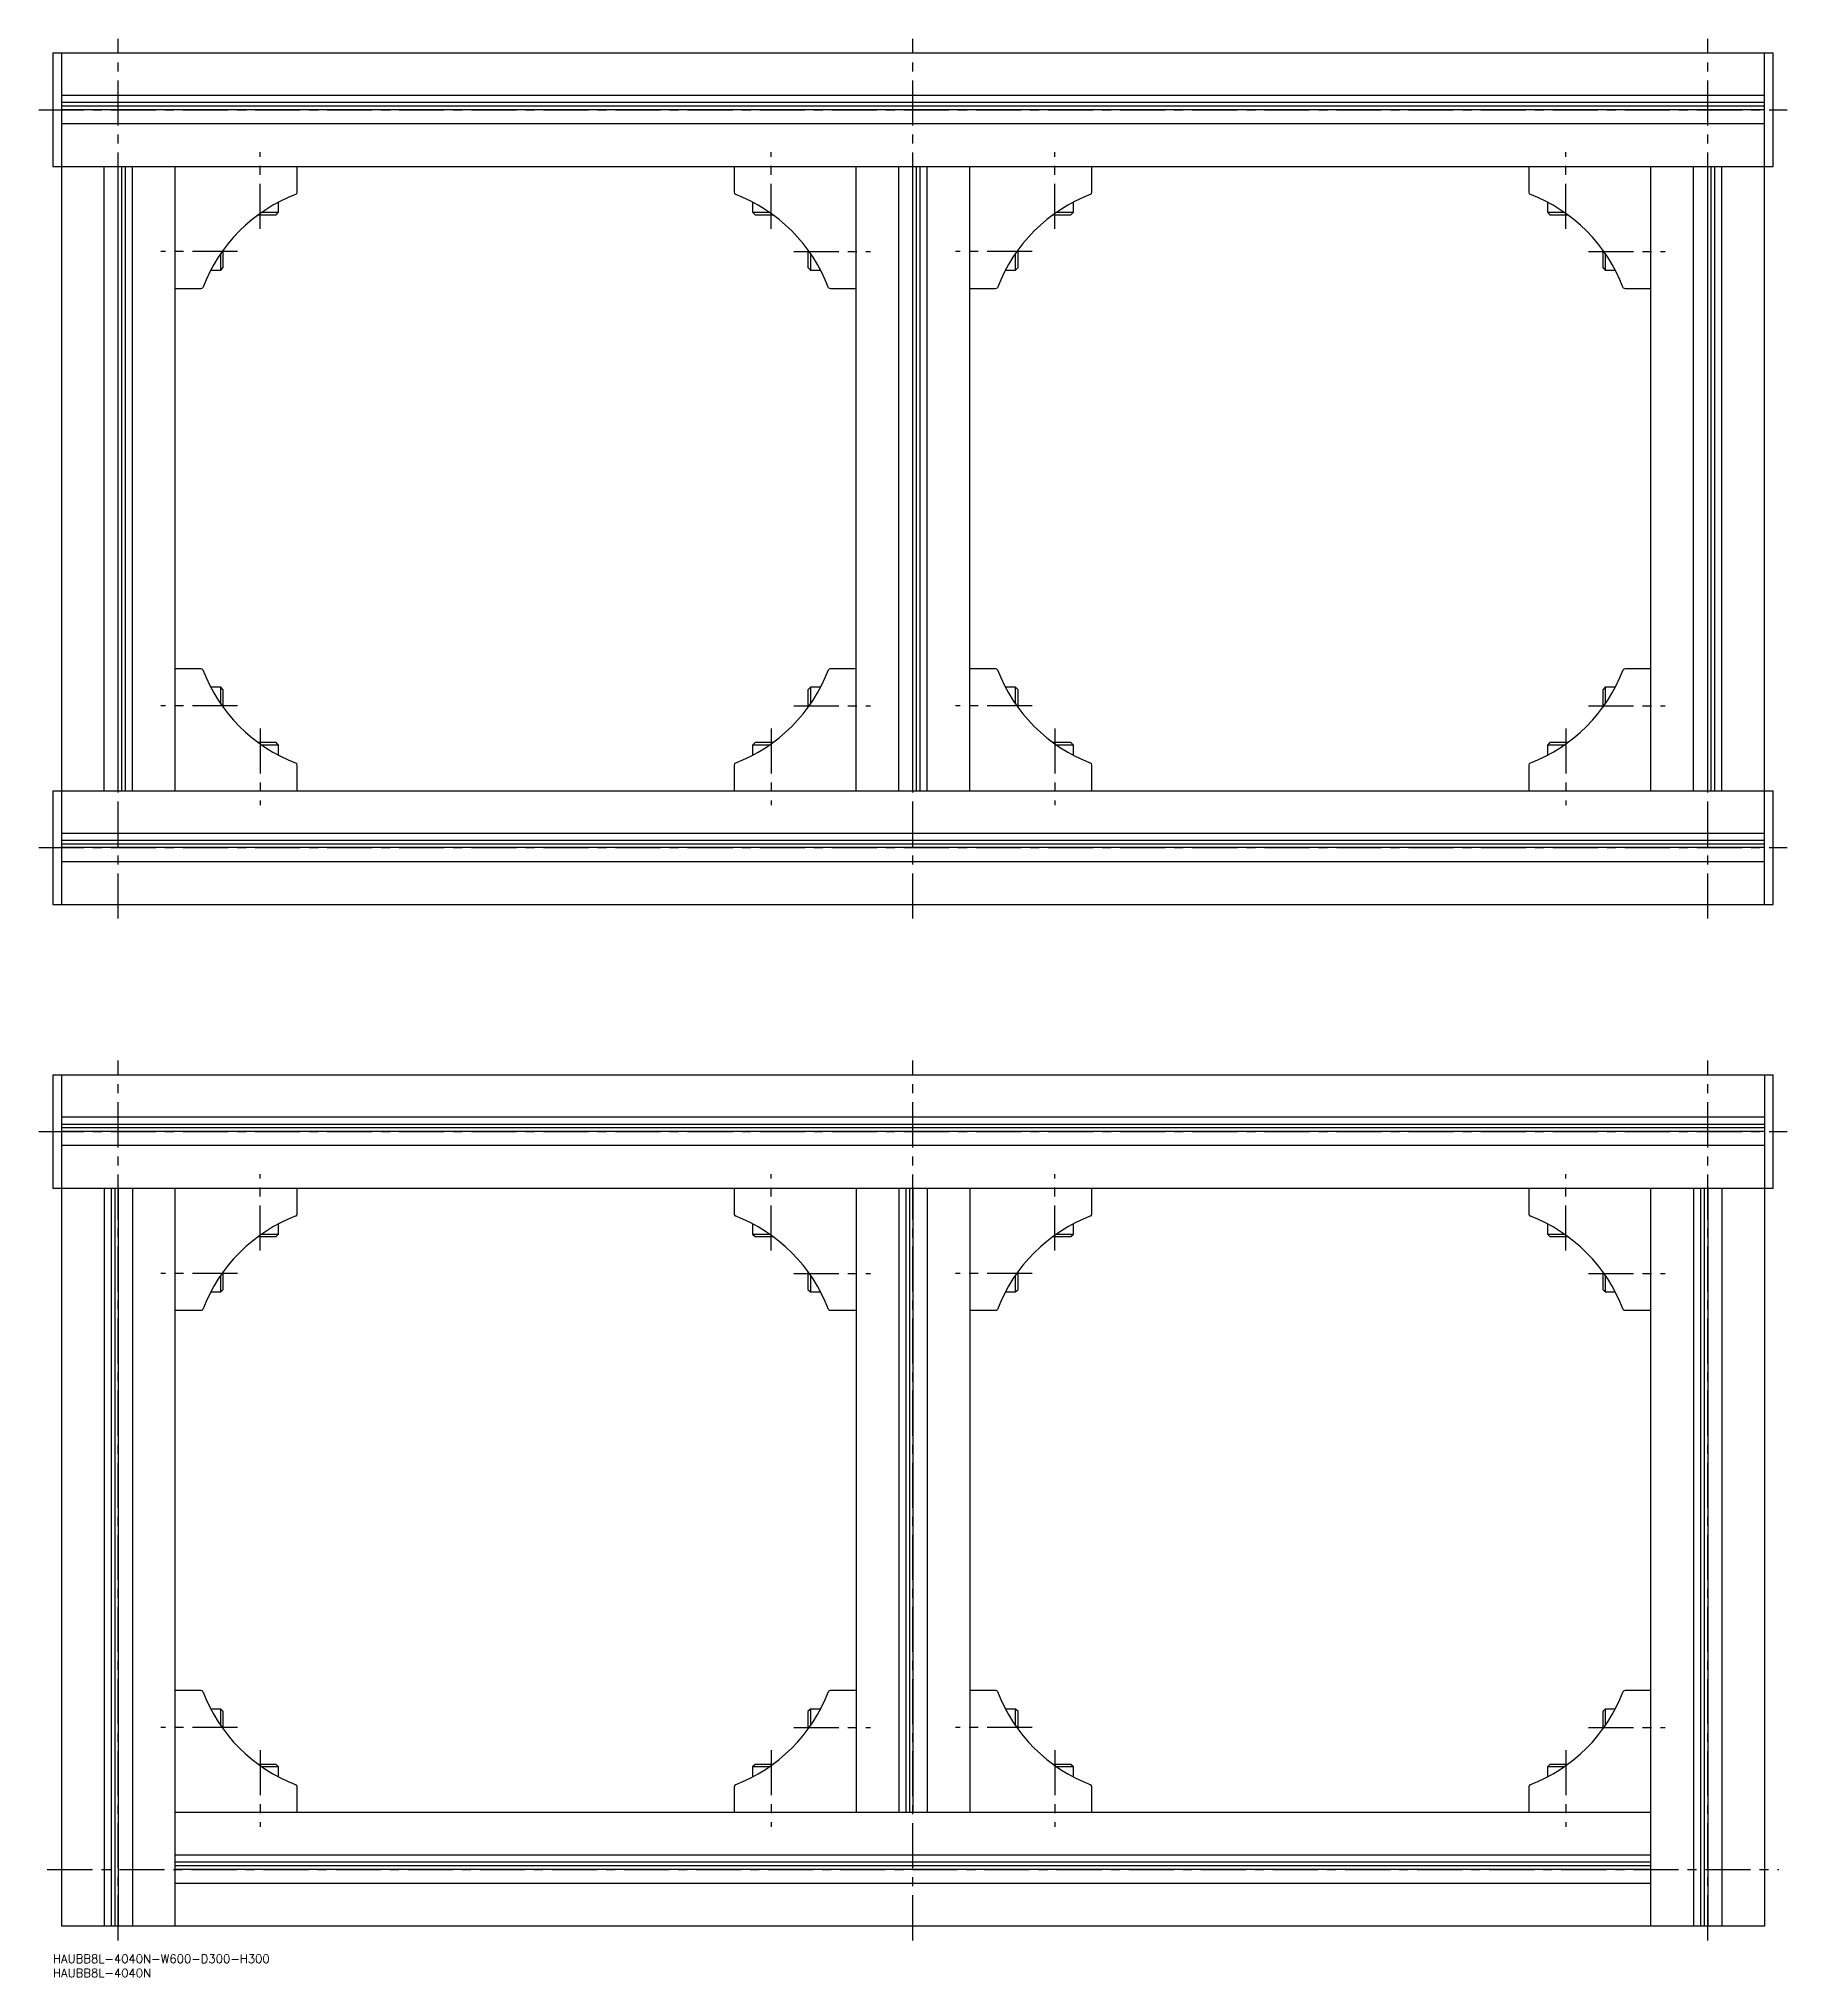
# Model space of a CAD drawing. Extents: x -5 to 1071, y -8 to 675.
# Drawn here: x -5 to 611, y -8 to 675 of the extents above; entities that cross this region are included whole.
import ezdxf

# ---------------------------------------------------------------- set-up
doc = ezdxf.new("R2010")
doc.units = 0
doc.header["$LTSCALE"] = 0.5
doc.linetypes.add('CENTER', pattern=[50.8, 31.75, -6.35, 6.35, -6.35])
for name, color, linetype in [('MSM_CENTER', 1, 'CENTER'), ('MSM_CONTINUOUS', 7, 'CONTINUOUS'), ('MSM_PART_NUMBER', 7, 'CONTINUOUS')]:
    doc.layers.add(name, color=color, linetype=linetype)
doc.styles.get("Standard").update_dxf_attribs({"font": 'txt.shx', "height": 3, "bigfont": 'bigfont.shx'})

# ---------------------------------------------------------------- blocks, each defined once
blk = doc.blocks.new('*U8')
at = {"layer": 'MSM_PART_NUMBER'}
blk.add_text('HAUBB8L-4040N-W600-D300-H300', height=3, dxfattribs=at).set_placement((0, -3))
blk = doc.blocks.new('*U9')
at = {"layer": 'MSM_PART_NUMBER'}
blk.add_text('HAUBB8L-4040N', height=3, dxfattribs=at).set_placement((0, -8))

msp = doc.modelspace()

# ---------------------------------------------------------------- linework, layer by layer
at = {"layer": 'MSM_CENTER'}
for p, q in [((23, 365), (23, 675)), ((303, 365), (303, 675)), ((583, 365), (583, 675)), ((-5, 650), (611, 650)), ((73, 608), (73, 635)), ((253, 608), (253, 635)), ((353, 608), (353, 635)), ((533, 608), (533, 635)), ((65, 600), (38, 600)), ((261, 600), (288, 600)), ((345, 600), (318, 600)), ((541, 600), (568, 600)), ((65, 440), (38, 440)), ((261, 440), (288, 440)), ((345, 440), (318, 440)), ((541, 440), (568, 440)), ((73, 432), (73, 405)), ((253, 432), (253, 405)), ((353, 432), (353, 405)), ((533, 432), (533, 405)), ((-5, 390), (611, 390)), ((23, 5), (23, 315)), ((303, 5), (303, 315)), ((583, 5), (583, 315)), ((-5, 290), (611, 290)), ((73, 248), (73, 275)), ((253, 248), (253, 275)), ((353, 248), (353, 275)), ((533, 248), (533, 275)), ((65, 240), (38, 240)), ((261, 240), (288, 240)), ((345, 240), (318, 240)), ((541, 240), (568, 240)), ((65, 80), (38, 80)), ((261, 80), (288, 80)), ((345, 80), (318, 80)), ((541, 80), (568, 80)), ((73, 72), (73, 45)), ((253, 72), (253, 45)), ((353, 72), (353, 45)), ((533, 72), (533, 45)), ((-2, 30), (608, 30))]:
    msp.add_line(p, q, dxfattribs=at)
at = {"layer": 'MSM_CONTINUOUS'}
for p, q in [((0, 670), (606, 670)), ((0, 670), (0, 630)), ((3, 670), (3, 370)), ((603, 370), (603, 670)), ((606, 630), (606, 670)), ((603, 655), (3, 655)), ((603, 652.5), (3, 652.5)), ((603, 651.22), (3, 651.22)), ((603, 650), (3, 650)), ((603, 645), (3, 645)), ((0, 630), (606, 630)), ((18, 410), (18, 630)), ((23, 410), (23, 630)), ((24.22, 410), (24.22, 630)), ((25.5, 410), (25.5, 630)), ((28, 410), (28, 630)), ((43, 410), (43, 630)), ((86, 620.91), (86, 630)), ((240, 630), (240, 620.91)), ((283, 410), (283, 630)), ((298, 410), (298, 630)), ((303, 410), (303, 630)), ((304.22, 410), (304.22, 630)), ((305.5, 410), (305.5, 630)), ((308, 410), (308, 630)), ((323, 410), (323, 630)), ((366, 620.91), (366, 630)), ((520, 630), (520, 620.91)), ((563, 410), (563, 630)), ((578, 410), (578, 630)), ((583, 410), (583, 630)), ((584.22, 410), (584.22, 630)), ((585.5, 410), (585.5, 630)), ((588, 410), (588, 630)), ((79.5, 613.87), (79.5, 617.42)), ((246.5, 617.42), (246.5, 613.87)), ((359.5, 613.87), (359.5, 617.42)), ((526.5, 617.42), (526.5, 613.87)), ((72.39, 613), (78.63, 613)), ((73.61, 613.87), (79.5, 613.87)), ((78.63, 613), (79.5, 613.87)), ((246.5, 613.87), (247.37, 613)), ((246.5, 613.87), (252.39, 613.87)), ((247.37, 613), (253.61, 613)), ((352.39, 613), (358.63, 613)), ((353.61, 613.87), (359.5, 613.87)), ((358.63, 613), (359.5, 613.87)), ((526.5, 613.87), (527.37, 613)), ((526.5, 613.87), (532.39, 613.87)), ((527.37, 613), (533.61, 613)), ((59.13, 593.5), (59.13, 599.39)), ((59.13, 593.5), (60, 594.37)), ((60, 594.37), (60, 600.61)), ((266, 600.61), (266, 594.37)), ((266, 594.37), (266.87, 593.5)), ((266.87, 599.39), (266.87, 593.5)), ((339.13, 593.5), (339.13, 599.39)), ((339.13, 593.5), (340, 594.37)), ((340, 594.37), (340, 600.61)), ((546, 600.61), (546, 594.37)), ((546, 594.37), (546.87, 593.5)), ((546.87, 599.39), (546.87, 593.5)), ((55.58, 593.5), (59.13, 593.5)), ((266.87, 593.5), (270.42, 593.5)), ((335.58, 593.5), (339.13, 593.5)), ((546.87, 593.5), (550.42, 593.5)), ((43, 587), (52.09, 587)), ((273.91, 587), (283, 587)), ((323, 587), (332.09, 587)), ((553.91, 587), (563, 587)), ((52.09, 453), (43, 453)), ((283, 453), (273.91, 453)), ((332.09, 453), (323, 453)), ((563, 453), (553.91, 453)), ((59.13, 446.5), (55.58, 446.5)), ((60, 445.63), (59.13, 446.5)), ((59.13, 440.61), (59.13, 446.5)), ((60, 439.39), (60, 445.63)), ((266.87, 446.5), (266, 445.63)), ((266, 445.63), (266, 439.39)), ((270.42, 446.5), (266.87, 446.5)), ((266.87, 446.5), (266.87, 440.61)), ((339.13, 446.5), (335.58, 446.5)), ((340, 445.63), (339.13, 446.5)), ((339.13, 440.61), (339.13, 446.5)), ((340, 439.39), (340, 445.63)), ((546.87, 446.5), (546, 445.63)), ((546, 445.63), (546, 439.39)), ((550.42, 446.5), (546.87, 446.5)), ((546.87, 446.5), (546.87, 440.61)), ((78.63, 427), (72.39, 427)), ((79.5, 426.13), (73.61, 426.13)), ((79.5, 426.13), (78.63, 427)), ((79.5, 422.58), (79.5, 426.13)), ((247.37, 427), (246.5, 426.13)), ((246.5, 426.13), (246.5, 422.58)), ((252.39, 426.13), (246.5, 426.13)), ((253.61, 427), (247.37, 427)), ((358.63, 427), (352.39, 427)), ((359.5, 426.13), (353.61, 426.13)), ((359.5, 426.13), (358.63, 427)), ((359.5, 422.58), (359.5, 426.13)), ((527.37, 427), (526.5, 426.13)), ((526.5, 426.13), (526.5, 422.58)), ((532.39, 426.13), (526.5, 426.13)), ((533.61, 427), (527.37, 427)), ((86, 410), (86, 419.09)), ((240, 419.09), (240, 410)), ((366, 410), (366, 419.09)), ((520, 419.09), (520, 410)), ((0, 410), (606, 410)), ((0, 410), (0, 370)), ((606, 370), (606, 410)), ((603, 395), (3, 395)), ((603, 392.5), (3, 392.5)), ((603, 391.22), (3, 391.22)), ((603, 390), (3, 390)), ((603, 385), (3, 385)), ((0, 370), (606, 370)), ((0, 310), (0, 270)), ((0, 310), (606, 310)), ((3, 310), (3, 10)), ((603, 310), (603, 10)), ((606, 270), (606, 310)), ((603, 295), (3, 295)), ((603, 292.5), (3, 292.5)), ((603, 291.22), (3, 291.22)), ((603, 290), (3, 290)), ((603, 285), (3, 285)), ((0, 270), (606, 270)), ((18, 270), (18, 10)), ((20.5, 270), (20.5, 10)), ((21.78, 270), (21.78, 10)), ((23, 270), (23, 10)), ((28, 270), (28, 10)), ((43, 10), (43, 270)), ((86, 260.91), (86, 270)), ((240, 270), (240, 260.91)), ((283, 270), (283, 50)), ((298, 270), (298, 50)), ((300.5, 270), (300.5, 50)), ((301.78, 270), (301.78, 50)), ((303, 270), (303, 50)), ((308, 270), (308, 50)), ((323, 270), (323, 50)), ((366, 260.91), (366, 270)), ((520, 270), (520, 260.91)), ((563, 10), (563, 270)), ((578, 270), (578, 10)), ((580.5, 270), (580.5, 10)), ((581.78, 270), (581.78, 10)), ((583, 270), (583, 10)), ((588, 270), (588, 10)), ((72.39, 253), (78.63, 253)), ((73.61, 253.87), (79.5, 253.87)), ((78.63, 253), (79.5, 253.87)), ((79.5, 253.87), (79.5, 257.42)), ((246.5, 257.42), (246.5, 253.87)), ((246.5, 253.87), (247.37, 253)), ((246.5, 253.87), (252.39, 253.87)), ((247.37, 253), (253.61, 253)), ((352.39, 253), (358.63, 253)), ((353.61, 253.87), (359.5, 253.87)), ((358.63, 253), (359.5, 253.87)), ((359.5, 253.87), (359.5, 257.42)), ((526.5, 257.42), (526.5, 253.87)), ((526.5, 253.87), (527.37, 253)), ((526.5, 253.87), (532.39, 253.87)), ((527.37, 253), (533.61, 253)), ((59.13, 233.5), (59.13, 239.39)), ((60, 234.37), (60, 240.61)), ((266, 240.61), (266, 234.37)), ((266.87, 239.39), (266.87, 233.5)), ((339.13, 233.5), (339.13, 239.39)), ((340, 234.37), (340, 240.61)), ((546, 240.61), (546, 234.37)), ((546.87, 239.39), (546.87, 233.5)), ((55.58, 233.5), (59.13, 233.5)), ((59.13, 233.5), (60, 234.37)), ((266, 234.37), (266.87, 233.5)), ((266.87, 233.5), (270.42, 233.5)), ((335.58, 233.5), (339.13, 233.5)), ((339.13, 233.5), (340, 234.37)), ((546, 234.37), (546.87, 233.5)), ((546.87, 233.5), (550.42, 233.5)), ((43, 227), (52.09, 227)), ((273.91, 227), (283, 227)), ((323, 227), (332.09, 227)), ((553.91, 227), (563, 227)), ((52.09, 93), (43, 93)), ((283, 93), (273.91, 93)), ((332.09, 93), (323, 93)), ((563, 93), (553.91, 93)), ((59.13, 86.5), (55.58, 86.5)), ((60, 85.63), (59.13, 86.5)), ((59.13, 80.61), (59.13, 86.5)), ((60, 79.39), (60, 85.63)), ((266.87, 86.5), (266, 85.63)), ((266, 85.63), (266, 79.39)), ((270.42, 86.5), (266.87, 86.5)), ((266.87, 86.5), (266.87, 80.61)), ((339.13, 86.5), (335.58, 86.5)), ((340, 85.63), (339.13, 86.5)), ((339.13, 80.61), (339.13, 86.5)), ((340, 79.39), (340, 85.63)), ((546.87, 86.5), (546, 85.63)), ((546, 85.63), (546, 79.39)), ((550.42, 86.5), (546.87, 86.5)), ((546.87, 86.5), (546.87, 80.61)), ((78.63, 67), (72.39, 67)), ((79.5, 66.13), (73.61, 66.13)), ((79.5, 66.13), (78.63, 67)), ((79.5, 62.58), (79.5, 66.13)), ((247.37, 67), (246.5, 66.13)), ((246.5, 66.13), (246.5, 62.58)), ((252.39, 66.13), (246.5, 66.13)), ((253.61, 67), (247.37, 67)), ((358.63, 67), (352.39, 67)), ((359.5, 66.13), (353.61, 66.13)), ((359.5, 66.13), (358.63, 67)), ((359.5, 62.58), (359.5, 66.13)), ((527.37, 67), (526.5, 66.13)), ((526.5, 66.13), (526.5, 62.58)), ((532.39, 66.13), (526.5, 66.13)), ((533.61, 67), (527.37, 67)), ((86, 50), (86, 59.09)), ((240, 59.09), (240, 50)), ((366, 50), (366, 59.09)), ((520, 59.09), (520, 50)), ((563, 50), (43, 50)), ((563, 35), (43, 35)), ((563, 32.5), (43, 32.5)), ((563, 31.22), (43, 31.22)), ((563, 30), (43, 30)), ((563, 25), (43, 25)), ((603, 10), (3, 10))]:
    msp.add_line(p, q, dxfattribs=at)
for centre, radius, start, end in [((105.78, 567.22), 56.67, 110.7505, 159.2495), ((85, 620.91), 1, 315, 0), ((241, 620.91), 1, 180, 225), ((220.22, 567.22), 56.67, 20.7505, 69.2495), ((385.78, 567.22), 56.67, 110.7505, 159.2495), ((365, 620.91), 1, 315, 0), ((521, 620.91), 1, 180, 225), ((500.22, 567.22), 56.67, 20.7505, 69.2495), ((52.09, 588), 1, 270, 315), ((273.91, 588), 1, 225, 270), ((332.09, 588), 1, 270, 315), ((553.91, 588), 1, 225, 270), ((52.09, 452), 1, 45, 90), ((105.78, 472.78), 56.67, 200.7505, 249.2495), ((220.22, 472.78), 56.67, 290.7505, 339.2495), ((273.91, 452), 1, 90, 135), ((332.09, 452), 1, 45, 90), ((385.78, 472.78), 56.67, 200.7505, 249.2495), ((500.22, 472.78), 56.67, 290.7505, 339.2495), ((553.91, 452), 1, 90, 135), ((85, 419.09), 1, 0, 45), ((241, 419.09), 1, 135, 180), ((365, 419.09), 1, 0, 45), ((521, 419.09), 1, 135, 180), ((105.78, 207.22), 56.67, 110.7505, 159.2495), ((85, 260.91), 1, 315, 0), ((241, 260.91), 1, 180, 225), ((220.22, 207.22), 56.67, 20.7505, 69.2495), ((385.78, 207.22), 56.67, 110.7505, 159.2495), ((365, 260.91), 1, 315, 0), ((521, 260.91), 1, 180, 225), ((500.22, 207.22), 56.67, 20.7505, 69.2495), ((52.09, 228), 1, 270, 315), ((273.91, 228), 1, 225, 270), ((332.09, 228), 1, 270, 315), ((553.91, 228), 1, 225, 270), ((52.09, 92), 1, 45, 90), ((105.78, 112.78), 56.67, 200.7505, 249.2495), ((220.22, 112.78), 56.67, 290.7505, 339.2495), ((273.91, 92), 1, 90, 135), ((332.09, 92), 1, 45, 90), ((385.78, 112.78), 56.67, 200.7505, 249.2495), ((500.22, 112.78), 56.67, 290.7505, 339.2495), ((553.91, 92), 1, 90, 135), ((85, 59.09), 1, 0, 45), ((241, 59.09), 1, 135, 180), ((365, 59.09), 1, 0, 45), ((521, 59.09), 1, 135, 180)]:
    msp.add_arc(centre, radius, start, end, dxfattribs=at)

# ---------------------------------------------------------------- block references
for name in ['*U8', '*U9']:
    msp.add_blockref(name, (0, 0), dxfattribs=at)

doc.saveas('drawing.dxf')
